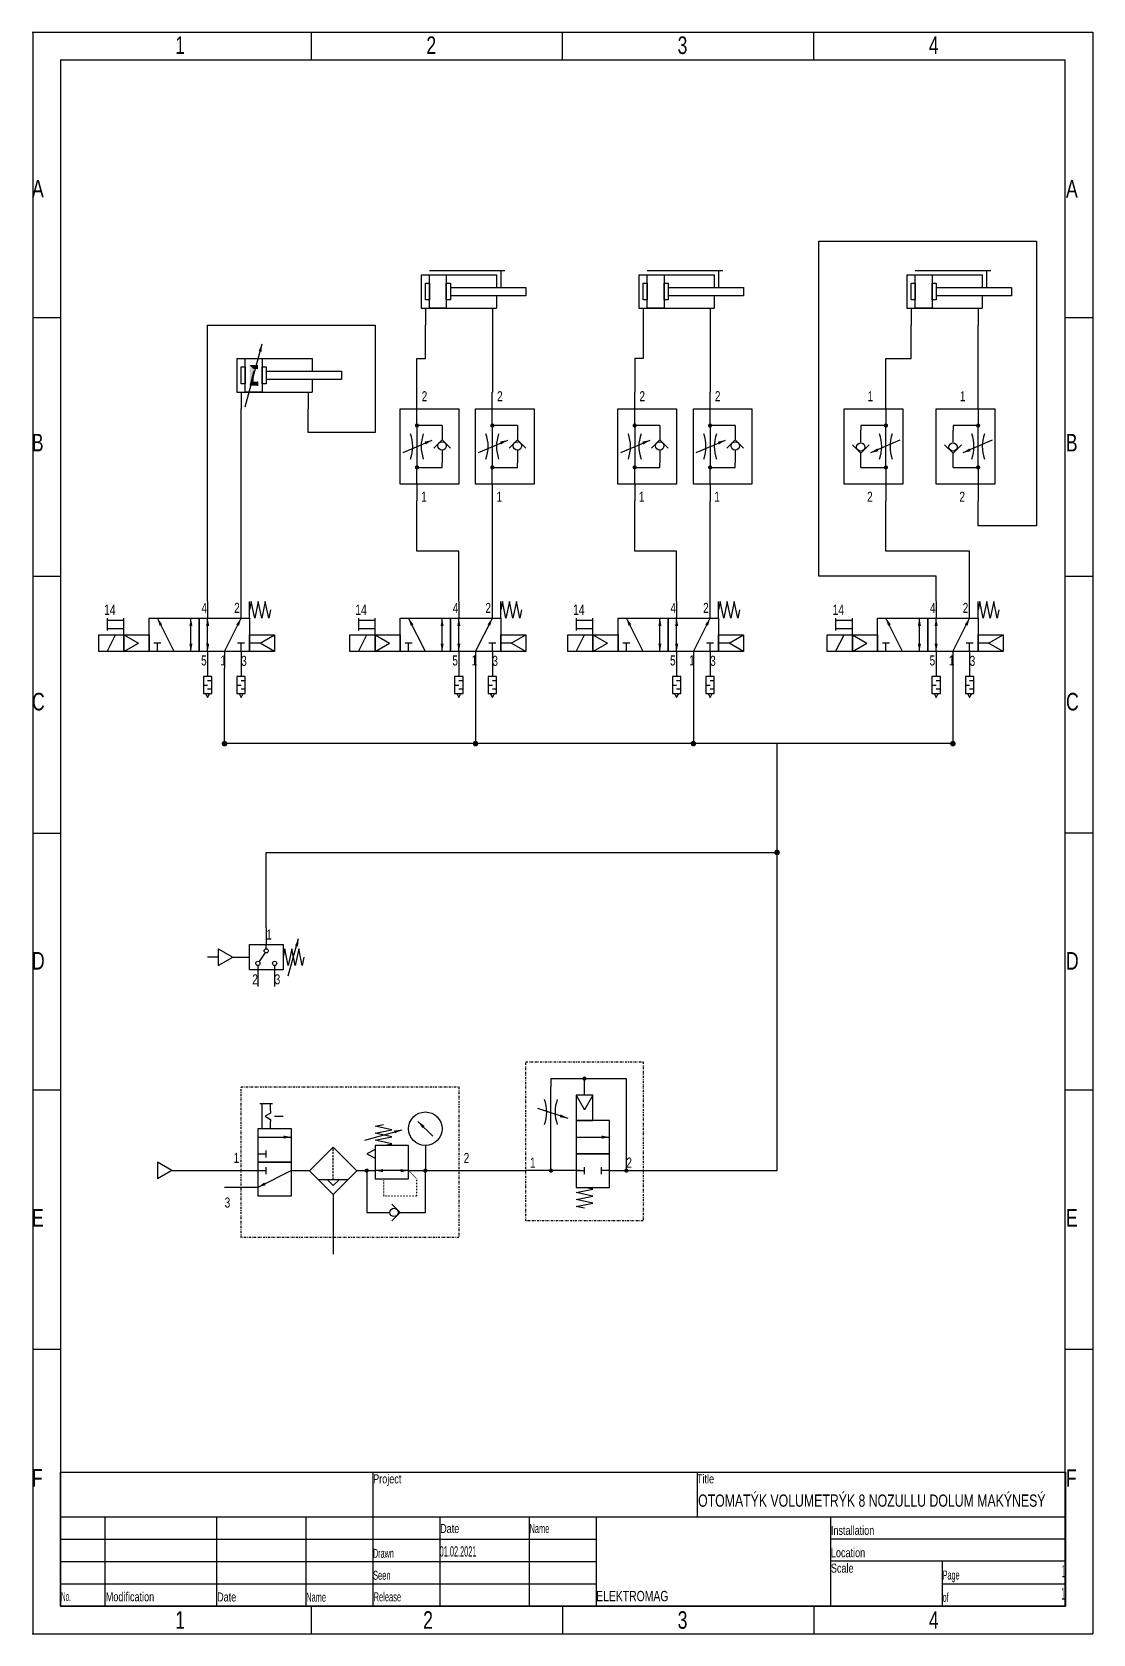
# Model space of a CAD drawing. Extents: x 0 to 247, y 2 to 375.
import ezdxf
from ezdxf.enums import TextEntityAlignment as Align

# ---------------------------------------------------------------- set-up
doc = ezdxf.new("R2010")
doc.units = 0
for name, pattern in [('DASHDOT', [1, 0.5, -0.25, 0, -0.25]), ('DASHED', [0.75, 0.5, -0.25]), ('DOT', [0.25, 0, -0.25])]:
    doc.linetypes.add(name, pattern=pattern)
doc.layers.add('1', color=7, linetype='CONTINUOUS')
doc.layers.add('_LabelDrawingFrame', color=7, linetype='CONTINUOUS')

# ---------------------------------------------------------------- blocks, each defined once
blk = doc.blocks.new('B704878_00991473')
at = {"layer": '1', "color": 7}
for p, q in [((0, 3.4125), (0, 1.4625)), ((0.975, 0.4875), (0, 0.4875)), ((-0.975, -0.4875), (0, -0.4875)), ((0.975, -1.4625), (0, -1.4625))]:
    blk.add_line(p, q, dxfattribs=at)
for points in [[(0.975, 1.4625), (-0.975, 1.4625), (-0.975, -2.4375), (0.975, -2.4375), (0.975, 1.4625)], [(-0.4875, -2.4375), (0, -3.4125), (0.4875, -2.4375)]]:
    blk.add_lwpolyline(points, dxfattribs=at)
blk = doc.blocks.new('B815789')
at = {"layer": '_LabelDrawingFrame', "color": 7, "width": 0.500605}
blk.add_text('Drawn', height=2.106, dxfattribs=at).set_placement((-7.78, 0), align=Align.MIDDLE_LEFT)
blk = doc.blocks.new('B815794')
at = {"layer": '_LabelDrawingFrame', "color": 7}
blk.add_line((-15.6, 0), (15.6, 0), dxfattribs=at)
blk = doc.blocks.new('LCA1')
at = {"layer": '1', "color": 7}
blk.add_solid([(0, 0), (-1.82, -0.3575), (-1.82, 0.3575)], dxfattribs=at)
blk = doc.blocks.new('LCA1R')
at = {"layer": '1', "color": 7}
blk.add_solid([(0, 0), (1.82, -0.3575), (1.82, 0.3575)], dxfattribs=at)
blk = doc.blocks.new('LCBP1')
at = {"layer": '1', "color": 7}
blk.add_line((0, -0.8125), (0, 0.8125), dxfattribs=at)
blk = doc.blocks.new('B450328_00992233')
at = {"layer": '1', "color": 7}
for p, q in [((8.29, 7.99), (8.29, 4.09)), ((16.09, 4.09), (16.09, 7.99)), ((18.04, 4.09), (18.04, 7.99)), ((-15.11, 4.09), (-15.11, 1.17)), ((-11.21, 0.19), (-11.21, 4.09)), ((0.49, -3.71), (-3.41, 4.09)), ((4.39, -3.71), (4.39, 4.09)), ((8.29, -3.71), (8.29, 4.09)), ((12.19, -3.71), (16.09, 4.09)), ((-15.11, 3.61), (-11.21, 3.61)), ((-15.11, 1.66), (-11.21, 1.66)), ((-15.11, -3.71), (-13.16, 0.19)), ((-11.21, 0.19), (-11.21, -3.71)), ((-11.21, 0.19), (-7.84, -1.75)), ((20.51, -1.75), (23.89, 0.19)), ((-11.21, -3.71), (-7.84, -1.75)), ((-3.41, -3.71), (-3.41, -1.75)), ((8.29, -3.71), (8.29, -7.61)), ((12.19, -3.71), (12.19, -7.61)), ((16.09, -3.71), (16.09, -1.75)), ((16.09, -3.71), (16.09, -7.61)), ((20.51, -1.75), (18.04, -1.75)), ((23.89, -3.71), (20.51, -1.75))]:
    blk.add_line(p, q, dxfattribs=at)
for points in [[(22.91, 6.04), (22.51, 4.09), (21.69, 7.99), (20.88, 4.09), (20.07, 7.99), (19.26, 4.09), (18.44, 7.99), (18.04, 6.04)], [(-5.36, 4.09), (6.34, 4.09), (6.34, -3.71), (-5.36, -3.71), (-5.36, 4.09)], [(6.34, 4.09), (18.04, 4.09), (18.04, -3.71), (6.34, -3.71), (6.34, 4.09)], [(-17.06, 0.19), (-11.21, 0.19), (-11.21, -3.71), (-17.06, -3.71), (-17.06, 0.19)], [(-11.21, 0.19), (-5.36, 0.19), (-5.36, -3.71), (-11.21, -3.71), (-11.21, 0.19)], [(18.04, 0.19), (23.89, 0.19), (23.89, -3.71), (18.04, -3.71), (18.04, 0.19)]]:
    blk.add_lwpolyline(points, dxfattribs=at)
at = {"layer": '1'}
for name, p, rotation in [('LCA1', (-3.41, 4.09), 116.565051177078), ('LCA1', (4.39, 4.09), 90), ('LCA1', (8.29, 4.09), 90), ('LCA1', (16.09, 4.09), 63.434948822922), ('LCBP1', (-3.41, -1.75), 90), ('LCA1R', (4.39, -3.71), 90), ('LCA1R', (8.29, -3.71), 90), ('LCBP1', (16.09, -1.75), 90)]:
    blk.add_blockref(name, p, dxfattribs=dict(at, rotation=rotation))
at = {"layer": '1', "color": 7, "width": 0.75}
blk.add_text('14', height=2.413, dxfattribs=at).set_placement((-15.83, 6.04), align=Align.MIDDLE_LEFT)
blk = doc.blocks.new('B450337')
at = {"layer": '1', "color": 7, "width": 0.75}
blk.add_text('4', height=2.34, dxfattribs=at).set_placement((1.64, -1.07), align=Align.RIGHT)
blk = doc.blocks.new('B815775')
at = {"layer": '_LabelDrawingFrame', "color": 7, "width": 0.75}
blk.add_text('Scale', height=2.106, dxfattribs=at).set_placement((-12.88, 1.49), align=Align.TOP_LEFT)
blk = doc.blocks.new('B815805')
at = {"layer": '_LabelDrawingFrame', "color": 7}
blk.add_line((-10.4, 0), (10.4, 0), dxfattribs=at)
blk = doc.blocks.new('B712791_00991473')
at = {"layer": '1', "color": 7}
for p, q in [((0, 3.4125), (0, 1.4625)), ((0.975, 0.4875), (0, 0.4875)), ((-0.975, -0.4875), (0, -0.4875)), ((0.975, -1.4625), (0, -1.4625))]:
    blk.add_line(p, q, dxfattribs=at)
for points in [[(0.975, 1.4625), (-0.975, 1.4625), (-0.975, -2.4375), (0.975, -2.4375), (0.975, 1.4625)], [(-0.4875, -2.4375), (0, -3.4125), (0.4875, -2.4375)]]:
    blk.add_lwpolyline(points, dxfattribs=at)
blk = doc.blocks.new('B45934')
at = {"layer": '1', "color": 7, "width": 0.75}
blk.add_text('2', height=2.34, dxfattribs=at).set_placement((-1.64, 0), align=Align.MIDDLE_LEFT)
blk = doc.blocks.new('B422912')
at = {"layer": '1', "color": 7, "width": 0.75}
blk.add_text('4', height=2.34, dxfattribs=at).set_placement((1.64, -1.07), align=Align.RIGHT)
blk = doc.blocks.new('B815818')
at = {"layer": '_LabelDrawingFrame', "color": 7, "width": 0.252942}
blk.add_text('1', height=2.85, dxfattribs=at).set_placement((6.32, 2.02), align=Align.TOP_RIGHT)
blk = doc.blocks.new('B815808')
at = {"layer": '_LabelDrawingFrame', "color": 7}
blk.add_line((-14.29, 0), (14.29, 0), dxfattribs=at)
blk = doc.blocks.new('B49449')
at = {"layer": '1', "color": 7, "width": 0.75}
blk.add_text('3', height=2.34, dxfattribs=at).set_placement((-1.64, 1.66), align=Align.TOP_LEFT)
blk = doc.blocks.new('B815766')
at = {"layer": '_LabelDrawingFrame', "color": 7, "width": 0.75}
blk.add_text('3', height=4.09, dxfattribs=at).set_placement((-2.86, 2.9), align=Align.TOP_LEFT)
blk = doc.blocks.new('B815783')
at = {"layer": '_LabelDrawingFrame', "color": 7, "width": 0.75}
blk.add_text('Date', height=2.106, dxfattribs=at).set_placement((-10.35, 0), align=Align.MIDDLE_LEFT)
blk = doc.blocks.new('B706975_00991473')
at = {"layer": '1', "color": 7}
for p, q in [((0, 3.4125), (0, 1.4625)), ((0.975, 0.4875), (0, 0.4875)), ((-0.975, -0.4875), (0, -0.4875)), ((0.975, -1.4625), (0, -1.4625))]:
    blk.add_line(p, q, dxfattribs=at)
for points in [[(0.975, 1.4625), (-0.975, 1.4625), (-0.975, -2.4375), (0.975, -2.4375), (0.975, 1.4625)], [(-0.4875, -2.4375), (0, -3.4125), (0.4875, -2.4375)]]:
    blk.add_lwpolyline(points, dxfattribs=at)
blk = doc.blocks.new('TRICON')
at = {"layer": '1', "color": 7, "const_width": 0.65}
blk.add_lwpolyline([(-0.325, 0, 1), (0.325, 0, 1)], format="xyb", close=True, dxfattribs=at)
blk = doc.blocks.new('B815784')
at = {"layer": '_LabelDrawingFrame', "color": 7, "width": 0.514159}
blk.add_text('Name', height=2.106, dxfattribs=at).set_placement((-7.73, 1.49), align=Align.TOP_LEFT)
blk = doc.blocks.new('B456580')
at = {"layer": '1', "color": 7, "width": 0.75}
blk.add_text('5', height=2.34, dxfattribs=at).set_placement((1.64, 1.66), align=Align.TOP_RIGHT)
blk = doc.blocks.new('B815801')
at = {"layer": '_LabelDrawingFrame', "color": 7}
blk.add_line((-10.4, 0), (10.4, 0), dxfattribs=at)
blk = doc.blocks.new('B815790')
at = {"layer": '_LabelDrawingFrame', "color": 7}
blk.add_line((-15.6, 0), (15.6, 0), dxfattribs=at)
blk = doc.blocks.new('B815748')
at = {"layer": '_LabelDrawingFrame', "color": 7}
blk.add_line((-186.55, 0), (186.55, 0), dxfattribs=at)
blk = doc.blocks.new('B815869')
at = {"layer": '_LabelDrawingFrame', "color": 7, "width": 0.423592}
blk.add_text('01.02.2021', height=2.413, dxfattribs=at).set_placement((-10.31, 0), align=Align.MIDDLE_LEFT)
blk = doc.blocks.new('B45928_00991756')
at = {"layer": '1', "color": 7}
for p, q in [((-21.26, 15.6), (-18.34, 15.6)), ((-20.78, 9.75), (-20.78, 15.6)), ((-18.83, 13.89), (-18.83, 15.6)), ((-18.83, 9.75), (-18.83, 11.46)), ((-17.85, 12.68), (-15.9, 12.68)), ((18.97, 8.03), (15.52, 11.47)), ((-21.75, 7.8), (-13.95, 7.8)), ((3.17, 7.09), (11.83, 9.49)), ((-21.75, 3.9), (-19.8, 3.9)), ((17.25, 5.85), (17.25, 0)), ((-29.55, 0), (-25.65, 0)), ((-25.65, 0), (-21.75, 0)), ((-21.75, 0), (-19.8, 0)), ((-13.95, 0), (-21.75, -3.9)), ((-13.95, 0), (-9.72, 0)), ((1.31, 0), (5.55, 0)), ((13.35, 0), (5.55, 0)), ((13.35, 0), (25.05, 0)), ((25.05, 0), (28.95, 0)), ((-0.79, -2.13), (-7.61, -2.13)), ((-5.55, -2.13), (-4.2, -3.47)), ((-4.2, -3.47), (-2.86, -2.13)), ((-25.65, -3.9), (-29.55, -3.9)), ((-21.75, -3.9), (-25.65, -3.9)), ((-4.2, -5.54), (-4.2, -15.6)), ((5.55, -9.75), (8.98, -9.75)), ((11.4, -9.75), (15.3, -9.75)), ((-4.2, -15.6), (-4.2, -19.5))]:
    blk.add_line(p, q, dxfattribs=at)
at = {"layer": '1', "color": 7, "linetype": 'DASHED'}
blk.add_line((-4.2, -2.13), (-4.2, 5.49), dxfattribs=at)
at = {"layer": '1', "color": 7, "linetype": 'DASHDOT'}
blk.add_lwpolyline([(-25.65, 19.5), (25.05, 19.5), (25.05, -15.6), (-25.65, -15.6), (-25.65, 19.5)], dxfattribs=at)
at = {"layer": '1', "color": 7}
for points in [[(-18.83, 13.89), (-18.83, 13.41), (-20.09, 12.68), (-18.83, 11.94), (-18.83, 11.46)], [(-13.95, 9.75), (-21.75, 9.75), (-21.75, 1.95), (-13.95, 1.95), (-13.95, 9.75)], [(7.5, 5.85), (9.45, 6.26), (5.55, 7.07), (9.45, 7.88), (5.55, 8.69), (9.45, 9.51), (5.55, 10.32), (7.5, 10.73)], [(-4.2, 5.49), (-9.72, -0.03), (-4.2, -5.54), (1.31, -0.03), (-4.2, 5.49)], [(5.55, 4.88), (3.6, 3.9), (5.55, 2.93)], [(5.55, -1.95), (13.35, -1.95), (13.35, 5.85), (5.55, 5.85), (5.55, -1.95)], [(-13.95, 1.95), (-21.75, 1.95), (-21.75, -5.85), (-13.95, -5.85), (-13.95, 1.95)], [(3.6, 0), (3.6, -9.75), (5.55, -9.75)], [(15.3, -9.75), (17.25, -9.75), (17.25, 0)], [(9.45, -11.7), (11.4, -9.75), (9.45, -7.8)]]:
    blk.add_lwpolyline(points, dxfattribs=at)
at = {"layer": '1', "color": 7, "const_width": 0.487}
for points in [[(3.35, 0, 1), (3.84, 0, 1)], [(17, 0, 1), (17.49, 0, 1)]]:
    blk.add_lwpolyline(points, format="xyb", close=True, dxfattribs=at)
at = {"layer": '1', "color": 7, "linetype": 'DOT'}
blk.add_lwpolyline([(7.5, -1.95), (7.5, -5.85), (15.3, -5.85), (15.3, -1.95), (13.35, 0)], dxfattribs=at)
at = {"layer": '1', "color": 7}
for centre, radius in [((17.25, 9.75), 3.9), ((9.94, -9.75), 0.975)]:
    blk.add_circle(centre, radius, dxfattribs=at)
at = {"layer": '1'}
for name, p, rotation in [('LCA1', (15.52, 11.47), 135), ('LCA1', (11.83, 9.49), 15.4711922908485), ('LCA1', (5.55, 0), -180), ('LCA1R', (13.35, 0), -180), ('LCA1', (-21.75, -3.9), -153.434948822922)]:
    blk.add_blockref(name, p, dxfattribs=dict(at, rotation=rotation))
for name, p in [('LCA1', (-13.95, 7.8)), ('LCBP1', (-19.8, 3.9)), ('LCBP1', (-19.8, 0))]:
    blk.add_blockref(name, p, dxfattribs=at)
blk = doc.blocks.new('B696250_00991473')
at = {"layer": '1', "color": 7}
for p, q in [((0, 3.4125), (0, 1.4625)), ((0.975, 0.4875), (0, 0.4875)), ((-0.975, -0.4875), (0, -0.4875)), ((0.975, -1.4625), (0, -1.4625))]:
    blk.add_line(p, q, dxfattribs=at)
for points in [[(0.975, 1.4625), (-0.975, 1.4625), (-0.975, -2.4375), (0.975, -2.4375), (0.975, 1.4625)], [(-0.4875, -2.4375), (0, -3.4125), (0.4875, -2.4375)]]:
    blk.add_lwpolyline(points, dxfattribs=at)
blk = doc.blocks.new('B49451')
at = {"layer": '1', "color": 7, "width": 0.75}
blk.add_text('1', height=2.34, dxfattribs=at).set_placement((-1.64, -1.07))
blk = doc.blocks.new('B51544')
at = {"layer": '1', "color": 7, "width": 0.75}
blk.add_text('2', height=2.34, dxfattribs=at).set_placement((-1.64, 0), align=Align.MIDDLE_LEFT)
blk = doc.blocks.new('B815729')
at = {"layer": '_LabelDrawingFrame', "color": 7, "width": 0.75}
blk.add_text('A', height=4.09, dxfattribs=at).set_placement((-3.22, 2.9), align=Align.TOP_LEFT)
blk = doc.blocks.new('B815796')
at = {"layer": '_LabelDrawingFrame', "color": 7}
blk.add_line((-5.2, 0), (5.2, 0), dxfattribs=at)
blk = doc.blocks.new('B815731')
at = {"layer": '_LabelDrawingFrame', "color": 7, "width": 0.75}
blk.add_text('C', height=4.09, dxfattribs=at).set_placement((-3.4, 2.9), align=Align.TOP_LEFT)
blk = doc.blocks.new('B815730')
at = {"layer": '_LabelDrawingFrame', "color": 7, "width": 0.75}
blk.add_text('B', height=4.09, dxfattribs=at).set_placement((-3.22, 2.9), align=Align.TOP_LEFT)
blk = doc.blocks.new('B815782')
at = {"layer": '_LabelDrawingFrame', "color": 7, "width": 0.75}
blk.add_text('Modification', height=2.106, dxfattribs=at).set_placement((-12.86, 0), align=Align.MIDDLE_LEFT)
blk = doc.blocks.new('B555191')
at = {"layer": '1', "color": 7, "width": 0.75}
blk.add_text('2', height=2.34, dxfattribs=at).set_placement((-1.64, 0), align=Align.MIDDLE_LEFT)
blk = doc.blocks.new('B459866')
at = {"layer": '1', "color": 7, "width": 0.75}
blk.add_text('4', height=2.34, dxfattribs=at).set_placement((1.64, -1.07), align=Align.RIGHT)
blk = doc.blocks.new('B103101_00991738')
at = {"layer": '1', "color": 7}
for p, q in [((-12.1875, 5.3625), (-12.1875, -2.4375)), ((-12.1875, 5.3625), (5.3625, 5.3625)), ((-10.2375, 6.3375), (7.3125, 6.3375)), ((5.3625, 5.3625), (5.3625, 2.4375)), ((6.3375, 6.3375), (6.3375, 2.4375)), ((5.3625, 0.4875), (5.3625, -2.4375)), ((-12.1875, -2.4375), (5.3625, -2.4375)), ((-11.2125, -2.4375), (-11.2125, -6.3375)), ((4.3875, -2.4375), (4.3875, -6.3375))]:
    blk.add_line(p, q, dxfattribs=at)
for points in [[(-10.2375, 5.3625), (-6.3375, 5.3625), (-6.3375, -2.4375), (-10.2375, -2.4375), (-10.2375, 5.3625)], [(-11.2125, 3.4125), (-10.2375, 3.4125), (-10.2375, -0.4875), (-11.2125, -0.4875), (-11.2125, 3.4125)], [(-6.3375, 3.4125), (-5.3625, 3.4125), (-5.3625, -0.4875), (-6.3375, -0.4875), (-6.3375, 3.4125)], [(-5.3625, 2.4375), (12.1875, 2.4375), (12.1875, 0.4875), (-5.3625, 0.4875)]]:
    blk.add_lwpolyline(points, dxfattribs=at)
blk = doc.blocks.new('B815833')
at = {"layer": '_LabelDrawingFrame', "color": 7, "width": 0.75}
blk.add_text('ELEKTROMAG', height=2.413, dxfattribs=at).set_placement((-27.07, 0), align=Align.MIDDLE_LEFT)
blk = doc.blocks.new('B702309_00991473')
at = {"layer": '1', "color": 7}
for p, q in [((0, 3.4125), (0, 1.4625)), ((0.975, 0.4875), (0, 0.4875)), ((-0.975, -0.4875), (0, -0.4875)), ((0.975, -1.4625), (0, -1.4625))]:
    blk.add_line(p, q, dxfattribs=at)
for points in [[(0.975, 1.4625), (-0.975, 1.4625), (-0.975, -2.4375), (0.975, -2.4375), (0.975, 1.4625)], [(-0.4875, -2.4375), (0, -3.4125), (0.4875, -2.4375)]]:
    blk.add_lwpolyline(points, dxfattribs=at)
blk = doc.blocks.new('B815757')
at = {"layer": '_LabelDrawingFrame', "color": 7}
blk.add_line((-3.25, 0), (3.25, 0), dxfattribs=at)
blk = doc.blocks.new('B815828')
at = {"layer": '_LabelDrawingFrame', "color": 7, "width": 0.262193}
blk.add_text('1', height=2.85, dxfattribs=at).set_placement((6.27, 2.02), align=Align.TOP_RIGHT)
blk = doc.blocks.new('B422903_00992233')
at = {"layer": '1', "color": 7}
for p, q in [((8.29, 7.99), (8.29, 4.09)), ((16.09, 4.09), (16.09, 7.99)), ((18.04, 4.09), (18.04, 7.99)), ((-15.11, 4.09), (-15.11, 1.17)), ((-11.21, 0.19), (-11.21, 4.09)), ((0.49, -3.71), (-3.41, 4.09)), ((4.39, -3.71), (4.39, 4.09)), ((8.29, -3.71), (8.29, 4.09)), ((12.19, -3.71), (16.09, 4.09)), ((-15.11, 3.61), (-11.21, 3.61)), ((-15.11, 1.66), (-11.21, 1.66)), ((-15.11, -3.71), (-13.16, 0.19)), ((-11.21, 0.19), (-11.21, -3.71)), ((-11.21, 0.19), (-7.84, -1.75)), ((20.51, -1.75), (23.89, 0.19)), ((-11.21, -3.71), (-7.84, -1.75)), ((-3.41, -3.71), (-3.41, -1.75)), ((8.29, -3.71), (8.29, -7.61)), ((12.19, -3.71), (12.19, -7.61)), ((16.09, -3.71), (16.09, -1.75)), ((16.09, -3.71), (16.09, -7.61)), ((20.51, -1.75), (18.04, -1.75)), ((23.89, -3.71), (20.51, -1.75))]:
    blk.add_line(p, q, dxfattribs=at)
for points in [[(22.91, 6.04), (22.51, 4.09), (21.69, 7.99), (20.88, 4.09), (20.07, 7.99), (19.26, 4.09), (18.44, 7.99), (18.04, 6.04)], [(-5.36, 4.09), (6.34, 4.09), (6.34, -3.71), (-5.36, -3.71), (-5.36, 4.09)], [(6.34, 4.09), (18.04, 4.09), (18.04, -3.71), (6.34, -3.71), (6.34, 4.09)], [(-17.06, 0.19), (-11.21, 0.19), (-11.21, -3.71), (-17.06, -3.71), (-17.06, 0.19)], [(-11.21, 0.19), (-5.36, 0.19), (-5.36, -3.71), (-11.21, -3.71), (-11.21, 0.19)], [(18.04, 0.19), (23.89, 0.19), (23.89, -3.71), (18.04, -3.71), (18.04, 0.19)]]:
    blk.add_lwpolyline(points, dxfattribs=at)
at = {"layer": '1'}
for name, p, rotation in [('LCA1', (-3.41, 4.09), 116.565051177078), ('LCA1', (4.39, 4.09), 90), ('LCA1', (8.29, 4.09), 90), ('LCA1', (16.09, 4.09), 63.434948822922), ('LCBP1', (-3.41, -1.75), 90), ('LCA1R', (4.39, -3.71), 90), ('LCA1R', (8.29, -3.71), 90), ('LCBP1', (16.09, -1.75), 90)]:
    blk.add_blockref(name, p, dxfattribs=dict(at, rotation=rotation))
at = {"layer": '1', "color": 7, "width": 0.75}
blk.add_text('14', height=2.413, dxfattribs=at).set_placement((-15.83, 6.04), align=Align.MIDDLE_LEFT)
blk = doc.blocks.new('B815754')
at = {"layer": '_LabelDrawingFrame', "color": 7, "width": 0.75}
blk.add_text('E', height=4.09, dxfattribs=at).set_placement((-3.22, 2.9), align=Align.TOP_LEFT)
blk = doc.blocks.new('B815756')
at = {"layer": '_LabelDrawingFrame', "color": 7}
blk.add_line((-3.25, 0), (3.25, 0), dxfattribs=at)
blk = doc.blocks.new('B815788')
at = {"layer": '_LabelDrawingFrame', "color": 7, "width": 0.510264}
blk.add_text('of', height=2.106, dxfattribs=at).set_placement((-7.87, 0), align=Align.MIDDLE_LEFT)
blk = doc.blocks.new('B528205_00991453')
at = {"layer": '1', "color": 7}
for p, q in [((-2.925, 8.775), (-2.925, 12.675)), ((-2.925, 4.875), (-2.925, 8.775)), ((2.925, 4.875), (-2.925, 4.875)), ((-2.925, 4.875), (-2.925, -4.875)), ((2.925, 4.875), (2.925, 3.9)), ((2.925, 3.9), (2.925, 1.56)), ((-6.175, -1.43), (0.65, 1.495)), ((2.925, -0.975), (2.925, -3.8025)), ((-2.925, -4.875), (2.925, -4.875)), ((-2.925, -8.775), (-2.925, -4.875)), ((2.925, -4.875), (2.925, -3.9)), ((-2.925, -8.775), (-2.925, -12.675))]:
    blk.add_line(p, q, dxfattribs=at)
for points in [[(-6.825, 8.775), (6.825, 8.775), (6.825, -8.775), (-6.825, -8.775), (-6.825, 8.775)], [(0.975, -0.39), (2.925, 1.56), (4.875, -0.39)]]:
    blk.add_lwpolyline(points, dxfattribs=at)
at = {"layer": '1', "color": 7, "const_width": 0.4875}
for points in [[(-3.16875, 4.875, 1), (-2.68125, 4.875, 1)], [(-3.16875, -4.875, 1), (-2.68125, -4.875, 1)]]:
    blk.add_lwpolyline(points, format="xyb", close=True, dxfattribs=at)
at = {"layer": '1', "color": 7}
blk.add_circle((2.925, 0.13), 0.975, dxfattribs=at)
for centre, start, end in [((-12.675, 0), 340.5285968, 19.4710506), ((6.825, 0), 160.5286587, 199.4713953)]:
    blk.add_arc(centre, 8.775, start, end, dxfattribs=at)
at = {"layer": '1', "rotation": 23.1985905136482}
blk.add_blockref('LCA1', (0.65, 1.495), dxfattribs=at)
blk = doc.blocks.new('B450335')
at = {"layer": '1', "color": 7, "width": 0.75}
blk.add_text('5', height=2.34, dxfattribs=at).set_placement((1.64, 1.66), align=Align.TOP_RIGHT)
blk = doc.blocks.new('B815799')
at = {"layer": '_LabelDrawingFrame', "color": 7}
blk.add_line((-117, 0), (117, 0), dxfattribs=at)
blk = doc.blocks.new('B815744')
at = {"layer": '_LabelDrawingFrame', "color": 7}
blk.add_line((-123.5, 0), (123.5, 0), dxfattribs=at)
blk = doc.blocks.new('B815774')
at = {"layer": '_LabelDrawingFrame', "color": 7, "width": 0.421867}
blk.add_text('No.', height=2.106, dxfattribs=at).set_placement((-5.14, 0), align=Align.MIDDLE_LEFT)
blk = doc.blocks.new('B628130')
at = {"layer": '1', "color": 7, "width": 0.75}
blk.add_text('2', height=2.34, dxfattribs=at).set_placement((-1.64, 0), align=Align.MIDDLE_LEFT)
blk = doc.blocks.new('B815809')
at = {"layer": '_LabelDrawingFrame', "color": 7}
blk.add_line((-27.25, 0), (27.25, 0), dxfattribs=at)
blk = doc.blocks.new('B815763')
at = {"layer": '_LabelDrawingFrame', "color": 7}
blk.add_line((-3.25, 0), (3.25, 0), dxfattribs=at)
blk = doc.blocks.new('B815798')
at = {"layer": '_LabelDrawingFrame', "color": 7}
blk.add_line((-27.28, 0), (27.28, 0), dxfattribs=at)
blk = doc.blocks.new('B77140_00991235')
at = {"layer": '1', "color": 7}
for p, q in [((-10.2375, -7.06875), (-6.3375, 7.55625)), ((-12.1875, 4.14375), (-12.1875, -3.65625)), ((-12.1875, 4.14375), (5.3625, 4.14375)), ((5.3625, 4.14375), (5.3625, 1.21875)), ((-12.1875, -3.65625), (5.3625, -3.65625)), ((-11.2125, -3.65625), (-11.2125, -7.55625)), ((-7.3125, -2.19375), (-7.3125, -1.21875)), ((4.3875, -3.65625), (4.3875, -7.55625)), ((5.3625, -0.73125), (5.3625, -3.65625))]:
    blk.add_line(p, q, dxfattribs=at)
for points in [[(-10.2375, 4.14375), (-6.3375, 4.14375), (-6.3375, -3.65625), (-10.2375, -3.65625), (-10.2375, 4.14375)], [(-11.2125, 2.19375), (-10.2375, 2.19375), (-10.2375, -1.70625), (-11.2125, -1.70625), (-11.2125, 2.19375)], [(-6.3375, 2.19375), (-5.3625, 2.19375), (-5.3625, -1.70625), (-6.3375, -1.70625), (-6.3375, 2.19375)], [(-5.3625, 1.21875), (12.1875, 1.21875), (12.1875, -0.73125), (-5.3625, -0.73125)]]:
    blk.add_lwpolyline(points, dxfattribs=at)
for points in [[(-9.2625, 2.68125), (-7.3125, 2.68125), (-7.3125, 1.70625)], [(-9.2625, 2.68125), (-7.3125, 1.70625), (-8.2875, 1.70625)], [(-9.2625, -2.19375), (-9.2625, 2.68125), (-8.2875, 1.70625)], [(-8.2875, 1.70625), (-8.2875, -1.21875), (-9.2625, -2.19375)], [(-7.3125, -1.21875), (-7.3125, -2.19375), (-9.2625, -2.19375)], [(-8.2875, -1.21875), (-7.3125, -1.21875), (-9.2625, -2.19375)]]:
    blk.add_solid(points, dxfattribs=at)
at = {"layer": '1', "rotation": 75.0685828218624}
blk.add_blockref('LCA1', (-6.3375, 7.55625), dxfattribs=at)
blk = doc.blocks.new('B459865')
at = {"layer": '1', "color": 7, "width": 0.75}
blk.add_text('3', height=2.34, dxfattribs=at).set_placement((-1.64, 1.66), align=Align.TOP_LEFT)
blk = doc.blocks.new('B815769')
at = {"layer": '_LabelDrawingFrame', "color": 7}
blk.add_line((-3.22, 0), (3.22, 0), dxfattribs=at)
blk = doc.blocks.new('B815738')
at = {"layer": '_LabelDrawingFrame', "color": 7, "width": 0.75}
blk.add_text('4', height=4.09, dxfattribs=at).set_placement((-2.86, 2.9), align=Align.TOP_LEFT)
blk = doc.blocks.new('B456581')
at = {"layer": '1', "color": 7, "width": 0.75}
blk.add_text('3', height=2.34, dxfattribs=at).set_placement((-1.64, 1.66), align=Align.TOP_LEFT)
blk = doc.blocks.new('B815736')
at = {"layer": '_LabelDrawingFrame', "color": 7, "width": 0.75}
blk.add_text('2', height=4.09, dxfattribs=at).set_placement((-2.86, 2.9), align=Align.TOP_LEFT)
blk = doc.blocks.new('B815753')
at = {"layer": '_LabelDrawingFrame', "color": 7, "width": 0.75}
blk.add_text('D', height=4.09, dxfattribs=at).set_placement((-3.4, 2.9), align=Align.TOP_LEFT)
blk = doc.blocks.new('B815835')
at = {"layer": '_LabelDrawingFrame', "color": 7, "width": 0.75}
blk.add_text('OTOMATÝK VOLUMETRÝK 8 NOZULLU DOLUM MAKÝNESÝ ', height=2.8519, dxfattribs=at).set_placement((-42.65, 2.02), align=Align.TOP_LEFT)
blk = doc.blocks.new('B815797')
at = {"layer": '_LabelDrawingFrame', "color": 7}
blk.add_line((-10.33, 0), (10.33, 0), dxfattribs=at)
blk = doc.blocks.new('B422913')
at = {"layer": '1', "color": 7, "width": 0.75}
blk.add_text('2', height=2.34, dxfattribs=at).set_placement((1.64, -1.07), align=Align.RIGHT)
blk = doc.blocks.new('B700252_00991473')
at = {"layer": '1', "color": 7}
for p, q in [((0, 3.4125), (0, 1.4625)), ((0.975, 0.4875), (0, 0.4875)), ((-0.975, -0.4875), (0, -0.4875)), ((0.975, -1.4625), (0, -1.4625))]:
    blk.add_line(p, q, dxfattribs=at)
for points in [[(0.975, 1.4625), (-0.975, 1.4625), (-0.975, -2.4375), (0.975, -2.4375), (0.975, 1.4625)], [(-0.4875, -2.4375), (0, -3.4125), (0.4875, -2.4375)]]:
    blk.add_lwpolyline(points, dxfattribs=at)
blk = doc.blocks.new('B815739')
at = {"layer": '_LabelDrawingFrame', "color": 7}
blk.add_line((-3.25, 0), (3.25, 0), dxfattribs=at)
blk = doc.blocks.new('B815786')
at = {"layer": '_LabelDrawingFrame', "color": 7, "width": 0.75}
blk.add_text('Location', height=2.106, dxfattribs=at).set_placement((-10.9, 0), align=Align.MIDDLE_LEFT)
blk = doc.blocks.new('B459864')
at = {"layer": '1', "color": 7, "width": 0.75}
blk.add_text('5', height=2.34, dxfattribs=at).set_placement((1.64, 1.66), align=Align.TOP_RIGHT)
blk = doc.blocks.new('B815749')
at = {"layer": '_LabelDrawingFrame', "color": 7}
blk.add_line((-117, 0), (117, 0), dxfattribs=at)
blk = doc.blocks.new('B51541_00991513')
at = {"layer": '1', "color": 7}
for p, q in [((-7.8, 14.62), (0, 14.62)), ((-7.8, 14.62), (-7.8, 12.68)), ((-7.8, 0.97), (-7.8, 12.68)), ((-10.94, 7.73), (-3.9, 5.36)), ((-1.95, 10.72), (0, 7.35)), ((1.95, 10.72), (0, 7.35)), ((-7.8, -6.83), (-7.8, 0.97)), ((-1.95, 0.97), (5.85, 0.97)), ((-0.97, -6.83), (-13.65, -6.83)), ((-1.95, -6.83), (0, -6.83)), ((5.85, -6.83), (3.9, -6.83)), ((5.85, -6.83), (13.65, -6.83))]:
    blk.add_line(p, q, dxfattribs=at)
at = {"layer": '1', "color": 7, "linetype": 'DASHDOT'}
blk.add_lwpolyline([(-13.65, 18.52), (13.65, 18.52), (13.65, -18.52), (-13.65, -18.52), (-13.65, 18.52)], dxfattribs=at)
at = {"layer": '1', "color": 7, "const_width": 0.487}
for points in [[(-0.24, 14.62, 1), (0.24, 14.62, 1)], [(-8.04, -6.83, 1), (-7.56, -6.83, 1)], [(9.51, -6.83, 1), (9.99, -6.83, 1)]]:
    blk.add_lwpolyline(points, format="xyb", close=True, dxfattribs=at)
at = {"layer": '1', "color": 7}
for points in [[(0, 10.72), (0, 14.62), (9.75, 14.62), (9.75, -6.83)], [(1.95, 10.72), (-1.95, 10.72), (-1.95, 4.88), (1.95, 4.88), (1.95, 10.72)], [(5.85, 4.88), (-1.95, 4.88), (-1.95, -2.93), (5.85, -2.93), (5.85, 4.88)], [(5.85, -2.93), (-1.95, -2.93), (-1.95, -10.72), (5.85, -10.72), (5.85, -2.93)], [(5.85, -2.93), (-1.95, -2.93), (-1.95, -10.72), (5.85, -10.72), (5.85, -2.93)], [(0, -15.6), (-1.95, -15.19), (1.95, -14.38), (-1.95, -13.57), (1.95, -12.76), (-1.95, -11.94), (1.95, -11.13), (0, -10.72)]]:
    blk.add_lwpolyline(points, dxfattribs=at)
for centre, start, end in [((-17.55, 6.83), 340.5286, 19.4711), ((1.95, 6.83), 160.5287, 199.4714)]:
    blk.add_arc(centre, 8.78, start, end, dxfattribs=at)
at = {"layer": '1'}
for name, p, rotation in [('LCA1', (-3.9, 5.36), -18.6332168002092), ('LCBP1', (3.9, -6.83), -180)]:
    blk.add_blockref(name, p, dxfattribs=dict(at, rotation=rotation))
for name, p in [('LCA1', (5.85, 0.97)), ('LCBP1', (0, -6.83))]:
    blk.add_blockref(name, p, dxfattribs=at)
blk = doc.blocks.new('B49450')
at = {"layer": '1', "color": 7, "width": 0.75}
blk.add_text('2', height=2.34, dxfattribs=at).set_placement((1.64, 1.66), align=Align.TOP_RIGHT)
blk = doc.blocks.new('B815791')
at = {"layer": '_LabelDrawingFrame', "color": 7}
blk.add_line((-10.4, 0), (10.4, 0), dxfattribs=at)
blk = doc.blocks.new('B815776')
at = {"layer": '_LabelDrawingFrame', "color": 7, "width": 0.538984}
blk.add_text('Seen', height=2.106, dxfattribs=at).set_placement((-7.71, 0), align=Align.MIDDLE_LEFT)
blk = doc.blocks.new('B815768')
at = {"layer": '_LabelDrawingFrame', "color": 7}
blk.add_line((-123.5, 0), (123.5, 0), dxfattribs=at)
blk = doc.blocks.new('B694718_00991473')
at = {"layer": '1', "color": 7}
for p, q in [((0, 3.4125), (0, 1.4625)), ((0.975, 0.4875), (0, 0.4875)), ((-0.975, -0.4875), (0, -0.4875)), ((0.975, -1.4625), (0, -1.4625))]:
    blk.add_line(p, q, dxfattribs=at)
for points in [[(0.975, 1.4625), (-0.975, 1.4625), (-0.975, -2.4375), (0.975, -2.4375), (0.975, 1.4625)], [(-0.4875, -2.4375), (0, -3.4125), (0.4875, -2.4375)]]:
    blk.add_lwpolyline(points, dxfattribs=at)
blk = doc.blocks.new('B815747')
at = {"layer": '_LabelDrawingFrame', "color": 7}
blk.add_line((-180.05, 0), (180.05, 0), dxfattribs=at)
blk = doc.blocks.new('B815787')
at = {"layer": '_LabelDrawingFrame', "color": 7, "width": 0.75}
blk.add_text('Title', height=2.106, dxfattribs=at).set_placement((-42.74, 1.49), align=Align.TOP_LEFT)
blk = doc.blocks.new('B815778')
at = {"layer": '_LabelDrawingFrame', "color": 7, "width": 0.75}
blk.add_text('Installation', height=2.106, dxfattribs=at).set_placement((-10.93, 0), align=Align.MIDDLE_LEFT)
blk = doc.blocks.new('B456573_00992233')
at = {"layer": '1', "color": 7}
for p, q in [((8.29, 7.99), (8.29, 4.09)), ((16.09, 4.09), (16.09, 7.99)), ((18.04, 4.09), (18.04, 7.99)), ((-15.11, 4.09), (-15.11, 1.17)), ((-11.21, 0.19), (-11.21, 4.09)), ((0.49, -3.71), (-3.41, 4.09)), ((4.39, -3.71), (4.39, 4.09)), ((8.29, -3.71), (8.29, 4.09)), ((12.19, -3.71), (16.09, 4.09)), ((-15.11, 3.61), (-11.21, 3.61)), ((-15.11, 1.66), (-11.21, 1.66)), ((-15.11, -3.71), (-13.16, 0.19)), ((-11.21, 0.19), (-11.21, -3.71)), ((-11.21, 0.19), (-7.84, -1.75)), ((20.51, -1.75), (23.89, 0.19)), ((-11.21, -3.71), (-7.84, -1.75)), ((-3.41, -3.71), (-3.41, -1.75)), ((8.29, -3.71), (8.29, -7.61)), ((12.19, -3.71), (12.19, -7.61)), ((16.09, -3.71), (16.09, -1.75)), ((16.09, -3.71), (16.09, -7.61)), ((20.51, -1.75), (18.04, -1.75)), ((23.89, -3.71), (20.51, -1.75))]:
    blk.add_line(p, q, dxfattribs=at)
for points in [[(22.91, 6.04), (22.51, 4.09), (21.69, 7.99), (20.88, 4.09), (20.07, 7.99), (19.26, 4.09), (18.44, 7.99), (18.04, 6.04)], [(-5.36, 4.09), (6.34, 4.09), (6.34, -3.71), (-5.36, -3.71), (-5.36, 4.09)], [(6.34, 4.09), (18.04, 4.09), (18.04, -3.71), (6.34, -3.71), (6.34, 4.09)], [(-17.06, 0.19), (-11.21, 0.19), (-11.21, -3.71), (-17.06, -3.71), (-17.06, 0.19)], [(-11.21, 0.19), (-5.36, 0.19), (-5.36, -3.71), (-11.21, -3.71), (-11.21, 0.19)], [(18.04, 0.19), (23.89, 0.19), (23.89, -3.71), (18.04, -3.71), (18.04, 0.19)]]:
    blk.add_lwpolyline(points, dxfattribs=at)
at = {"layer": '1'}
for name, p, rotation in [('LCA1', (-3.41, 4.09), 116.565051177078), ('LCA1', (4.39, 4.09), 90), ('LCA1', (8.29, 4.09), 90), ('LCA1', (16.09, 4.09), 63.434948822922), ('LCBP1', (-3.41, -1.75), 90), ('LCA1R', (4.39, -3.71), 90), ('LCA1R', (8.29, -3.71), 90), ('LCBP1', (16.09, -1.75), 90)]:
    blk.add_blockref(name, p, dxfattribs=dict(at, rotation=rotation))
at = {"layer": '1', "color": 7, "width": 0.75}
blk.add_text('14', height=2.413, dxfattribs=at).set_placement((-15.83, 6.04), align=Align.MIDDLE_LEFT)
blk = doc.blocks.new('B815740')
at = {"layer": '_LabelDrawingFrame', "color": 7}
blk.add_line((-3.25, 0), (3.25, 0), dxfattribs=at)
blk = doc.blocks.new('B422911')
at = {"layer": '1', "color": 7, "width": 0.75}
blk.add_text('3', height=2.34, dxfattribs=at).set_placement((-1.64, 1.66), align=Align.TOP_LEFT)
blk = doc.blocks.new('B422910')
at = {"layer": '1', "color": 7, "width": 0.75}
blk.add_text('5', height=2.34, dxfattribs=at).set_placement((1.64, 1.66), align=Align.TOP_RIGHT)
blk = doc.blocks.new('B815745')
at = {"layer": '_LabelDrawingFrame', "color": 7}
blk.add_line((-186.55, 0), (186.55, 0), dxfattribs=at)
blk = doc.blocks.new('B815765')
at = {"layer": '_LabelDrawingFrame', "color": 7, "width": 0.75}
blk.add_text('2', height=4.09, dxfattribs=at).set_placement((-2.86, 2.9), align=Align.TOP_LEFT)
blk = doc.blocks.new('B710658_00991473')
at = {"layer": '1', "color": 7}
for p, q in [((0, 3.4125), (0, 1.4625)), ((0.975, 0.4875), (0, 0.4875)), ((-0.975, -0.4875), (0, -0.4875)), ((0.975, -1.4625), (0, -1.4625))]:
    blk.add_line(p, q, dxfattribs=at)
for points in [[(0.975, 1.4625), (-0.975, 1.4625), (-0.975, -2.4375), (0.975, -2.4375), (0.975, 1.4625)], [(-0.4875, -2.4375), (0, -3.4125), (0.4875, -2.4375)]]:
    blk.add_lwpolyline(points, dxfattribs=at)
blk = doc.blocks.new('B555171_00991453')
at = {"layer": '1', "color": 7}
for p, q in [((-2.925, 8.775), (-2.925, 12.675)), ((-2.925, 4.875), (-2.925, 8.775)), ((2.925, 4.875), (-2.925, 4.875)), ((-2.925, 4.875), (-2.925, -4.875)), ((2.925, 4.875), (2.925, 3.9)), ((2.925, 3.9), (2.925, 1.56)), ((-6.175, -1.43), (0.65, 1.495)), ((2.925, -0.975), (2.925, -3.8025)), ((-2.925, -4.875), (2.925, -4.875)), ((-2.925, -8.775), (-2.925, -4.875)), ((2.925, -4.875), (2.925, -3.9)), ((-2.925, -8.775), (-2.925, -12.675))]:
    blk.add_line(p, q, dxfattribs=at)
for points in [[(-6.825, 8.775), (6.825, 8.775), (6.825, -8.775), (-6.825, -8.775), (-6.825, 8.775)], [(0.975, -0.39), (2.925, 1.56), (4.875, -0.39)]]:
    blk.add_lwpolyline(points, dxfattribs=at)
at = {"layer": '1', "color": 7, "const_width": 0.4875}
for points in [[(-3.16875, 4.875, 1), (-2.68125, 4.875, 1)], [(-3.16875, -4.875, 1), (-2.68125, -4.875, 1)]]:
    blk.add_lwpolyline(points, format="xyb", close=True, dxfattribs=at)
at = {"layer": '1', "color": 7}
blk.add_circle((2.925, 0.13), 0.975, dxfattribs=at)
for centre, start, end in [((-12.675, 0), 340.5285968, 19.4710506), ((6.825, 0), 160.5286587, 199.4713953)]:
    blk.add_arc(centre, 8.775, start, end, dxfattribs=at)
at = {"layer": '1', "rotation": 23.1985905136482}
blk.add_blockref('LCA1', (0.65, 1.495), dxfattribs=at)
blk = doc.blocks.new('B815810')
at = {"layer": '_LabelDrawingFrame', "color": 7}
blk.add_line((-10.4, 0), (10.4, 0), dxfattribs=at)
blk = doc.blocks.new('B549018_00991453')
at = {"layer": '1', "color": 7}
for p, q in [((-2.925, 8.775), (-2.925, 12.675)), ((-2.925, 4.875), (-2.925, 8.775)), ((2.925, 4.875), (-2.925, 4.875)), ((-2.925, 4.875), (-2.925, -4.875)), ((2.925, 4.875), (2.925, 3.9)), ((2.925, 3.9), (2.925, 1.56)), ((-6.175, -1.43), (0.65, 1.495)), ((2.925, -0.975), (2.925, -3.8025)), ((-2.925, -4.875), (2.925, -4.875)), ((-2.925, -8.775), (-2.925, -4.875)), ((2.925, -4.875), (2.925, -3.9)), ((-2.925, -8.775), (-2.925, -12.675))]:
    blk.add_line(p, q, dxfattribs=at)
for points in [[(-6.825, 8.775), (6.825, 8.775), (6.825, -8.775), (-6.825, -8.775), (-6.825, 8.775)], [(0.975, -0.39), (2.925, 1.56), (4.875, -0.39)]]:
    blk.add_lwpolyline(points, dxfattribs=at)
at = {"layer": '1', "color": 7, "const_width": 0.4875}
for points in [[(-3.16875, 4.875, 1), (-2.68125, 4.875, 1)], [(-3.16875, -4.875, 1), (-2.68125, -4.875, 1)]]:
    blk.add_lwpolyline(points, format="xyb", close=True, dxfattribs=at)
at = {"layer": '1', "color": 7}
blk.add_circle((2.925, 0.13), 0.975, dxfattribs=at)
for centre, start, end in [((-12.675, 0), 340.5285968, 19.4710506), ((6.825, 0), 160.5286587, 199.4713953)]:
    blk.add_arc(centre, 8.775, start, end, dxfattribs=at)
at = {"layer": '1', "rotation": 23.1985905136482}
blk.add_blockref('LCA1', (0.65, 1.495), dxfattribs=at)
blk = doc.blocks.new('B555180')
at = {"layer": '1', "color": 7, "width": 0.75}
blk.add_text('2', height=2.34, dxfattribs=at).set_placement((-1.64, 0), align=Align.MIDDLE_LEFT)
blk = doc.blocks.new('B628141')
at = {"layer": '1', "color": 7, "width": 0.75}
blk.add_text('2', height=2.34, dxfattribs=at).set_placement((-1.64, 0), align=Align.MIDDLE_LEFT)
blk = doc.blocks.new('B815760')
at = {"layer": '_LabelDrawingFrame', "color": 7}
blk.add_line((-3.25, 0), (3.25, 0), dxfattribs=at)
blk = doc.blocks.new('B815779')
at = {"layer": '_LabelDrawingFrame', "color": 7, "width": 0.510414}
blk.add_text('Name', height=2.106, dxfattribs=at).set_placement((-7.68, 0), align=Align.MIDDLE_LEFT)
blk = doc.blocks.new('B80364_00991738')
at = {"layer": '1', "color": 7}
for p, q in [((-12.1875, 5.3625), (-12.1875, -2.4375)), ((-12.1875, 5.3625), (5.3625, 5.3625)), ((-10.2375, 6.3375), (7.3125, 6.3375)), ((5.3625, 5.3625), (5.3625, 2.4375)), ((6.3375, 6.3375), (6.3375, 2.4375)), ((5.3625, 0.4875), (5.3625, -2.4375)), ((-12.1875, -2.4375), (5.3625, -2.4375)), ((-11.2125, -2.4375), (-11.2125, -6.3375)), ((4.3875, -2.4375), (4.3875, -6.3375))]:
    blk.add_line(p, q, dxfattribs=at)
for points in [[(-10.2375, 5.3625), (-6.3375, 5.3625), (-6.3375, -2.4375), (-10.2375, -2.4375), (-10.2375, 5.3625)], [(-11.2125, 3.4125), (-10.2375, 3.4125), (-10.2375, -0.4875), (-11.2125, -0.4875), (-11.2125, 3.4125)], [(-6.3375, 3.4125), (-5.3625, 3.4125), (-5.3625, -0.4875), (-6.3375, -0.4875), (-6.3375, 3.4125)], [(-5.3625, 2.4375), (12.1875, 2.4375), (12.1875, 0.4875), (-5.3625, 0.4875)]]:
    blk.add_lwpolyline(points, dxfattribs=at)
blk = doc.blocks.new('B815793')
at = {"layer": '_LabelDrawingFrame', "color": 7}
blk.add_line((-117, 0), (117, 0), dxfattribs=at)
blk = doc.blocks.new('B450336')
at = {"layer": '1', "color": 7, "width": 0.75}
blk.add_text('3', height=2.34, dxfattribs=at).set_placement((-1.64, 1.66), align=Align.TOP_LEFT)
blk = doc.blocks.new('B459857_00992233')
at = {"layer": '1', "color": 7}
for p, q in [((8.29, 7.99), (8.29, 4.09)), ((16.09, 4.09), (16.09, 7.99)), ((18.04, 4.09), (18.04, 7.99)), ((-15.11, 4.09), (-15.11, 1.17)), ((-11.21, 0.19), (-11.21, 4.09)), ((0.49, -3.71), (-3.41, 4.09)), ((4.39, -3.71), (4.39, 4.09)), ((8.29, -3.71), (8.29, 4.09)), ((12.19, -3.71), (16.09, 4.09)), ((-15.11, 3.61), (-11.21, 3.61)), ((-15.11, 1.66), (-11.21, 1.66)), ((-15.11, -3.71), (-13.16, 0.19)), ((-11.21, 0.19), (-11.21, -3.71)), ((-11.21, 0.19), (-7.84, -1.75)), ((20.51, -1.75), (23.89, 0.19)), ((-11.21, -3.71), (-7.84, -1.75)), ((-3.41, -3.71), (-3.41, -1.75)), ((8.29, -3.71), (8.29, -7.61)), ((12.19, -3.71), (12.19, -7.61)), ((16.09, -3.71), (16.09, -1.75)), ((16.09, -3.71), (16.09, -7.61)), ((20.51, -1.75), (18.04, -1.75)), ((23.89, -3.71), (20.51, -1.75))]:
    blk.add_line(p, q, dxfattribs=at)
for points in [[(22.91, 6.04), (22.51, 4.09), (21.69, 7.99), (20.88, 4.09), (20.07, 7.99), (19.26, 4.09), (18.44, 7.99), (18.04, 6.04)], [(-5.36, 4.09), (6.34, 4.09), (6.34, -3.71), (-5.36, -3.71), (-5.36, 4.09)], [(6.34, 4.09), (18.04, 4.09), (18.04, -3.71), (6.34, -3.71), (6.34, 4.09)], [(-17.06, 0.19), (-11.21, 0.19), (-11.21, -3.71), (-17.06, -3.71), (-17.06, 0.19)], [(-11.21, 0.19), (-5.36, 0.19), (-5.36, -3.71), (-11.21, -3.71), (-11.21, 0.19)], [(18.04, 0.19), (23.89, 0.19), (23.89, -3.71), (18.04, -3.71), (18.04, 0.19)]]:
    blk.add_lwpolyline(points, dxfattribs=at)
at = {"layer": '1'}
for name, p, rotation in [('LCA1', (-3.41, 4.09), 116.565051177078), ('LCA1', (4.39, 4.09), 90), ('LCA1', (8.29, 4.09), 90), ('LCA1', (16.09, 4.09), 63.434948822922), ('LCBP1', (-3.41, -1.75), 90), ('LCA1R', (4.39, -3.71), 90), ('LCA1R', (8.29, -3.71), 90), ('LCBP1', (16.09, -1.75), 90)]:
    blk.add_blockref(name, p, dxfattribs=dict(at, rotation=rotation))
at = {"layer": '1', "color": 7, "width": 0.75}
blk.add_text('14', height=2.413, dxfattribs=at).set_placement((-15.83, 6.04), align=Align.MIDDLE_LEFT)
blk = doc.blocks.new('B815806')
at = {"layer": '_LabelDrawingFrame', "color": 7}
blk.add_line((-10.4, 0), (10.4, 0), dxfattribs=at)
blk = doc.blocks.new('B815802')
at = {"layer": '_LabelDrawingFrame', "color": 7}
blk.add_line((-62.4, 0), (62.4, 0), dxfattribs=at)
blk = doc.blocks.new('B628132_00991453')
at = {"layer": '1', "color": 7}
for p, q in [((-2.925, 8.775), (-2.925, 12.675)), ((-2.925, 4.875), (-2.925, 8.775)), ((2.925, 4.875), (-2.925, 4.875)), ((-2.925, 4.875), (-2.925, -4.875)), ((2.925, 4.875), (2.925, 3.9)), ((2.925, 3.9), (2.925, 1.56)), ((-6.175, -1.43), (0.65, 1.495)), ((2.925, -0.975), (2.925, -3.8025)), ((-2.925, -4.875), (2.925, -4.875)), ((-2.925, -8.775), (-2.925, -4.875)), ((2.925, -4.875), (2.925, -3.9)), ((-2.925, -8.775), (-2.925, -12.675))]:
    blk.add_line(p, q, dxfattribs=at)
for points in [[(-6.825, 8.775), (6.825, 8.775), (6.825, -8.775), (-6.825, -8.775), (-6.825, 8.775)], [(0.975, -0.39), (2.925, 1.56), (4.875, -0.39)]]:
    blk.add_lwpolyline(points, dxfattribs=at)
at = {"layer": '1', "color": 7, "const_width": 0.4875}
for points in [[(-3.16875, 4.875, 1), (-2.68125, 4.875, 1)], [(-3.16875, -4.875, 1), (-2.68125, -4.875, 1)]]:
    blk.add_lwpolyline(points, format="xyb", close=True, dxfattribs=at)
at = {"layer": '1', "color": 7}
blk.add_circle((2.925, 0.13), 0.975, dxfattribs=at)
for centre, start, end in [((-12.675, 0), 340.5285968, 19.4710506), ((6.825, 0), 160.5286587, 199.4713953)]:
    blk.add_arc(centre, 8.775, start, end, dxfattribs=at)
at = {"layer": '1', "rotation": 23.1985905136482}
blk.add_blockref('LCA1', (0.65, 1.495), dxfattribs=at)
blk = doc.blocks.new('B815758')
at = {"layer": '_LabelDrawingFrame', "color": 7}
blk.add_line((-3.25, 0), (3.25, 0), dxfattribs=at)
blk = doc.blocks.new('B815795')
at = {"layer": '_LabelDrawingFrame', "color": 7}
blk.add_line((-117, 0), (117, 0), dxfattribs=at)
blk = doc.blocks.new('B815764')
at = {"layer": '_LabelDrawingFrame', "color": 7, "width": 0.75}
blk.add_text('1', height=4.09, dxfattribs=at).set_placement((-2.86, 2.9), align=Align.TOP_LEFT)
blk = doc.blocks.new('B422909')
at = {"layer": '1', "color": 7, "width": 0.75}
blk.add_text('1', height=2.34, dxfattribs=at).set_placement((1.64, 1.66), align=Align.TOP_RIGHT)
blk = doc.blocks.new('B815761')
at = {"layer": '_LabelDrawingFrame', "color": 7}
blk.add_line((-180.13, 0), (180.13, 0), dxfattribs=at)
blk = doc.blocks.new('B628121_00991453')
at = {"layer": '1', "color": 7}
for p, q in [((-2.925, 8.775), (-2.925, 12.675)), ((-2.925, 4.875), (-2.925, 8.775)), ((2.925, 4.875), (-2.925, 4.875)), ((-2.925, 4.875), (-2.925, -4.875)), ((2.925, 4.875), (2.925, 3.9)), ((2.925, 3.9), (2.925, 1.56)), ((-6.175, -1.43), (0.65, 1.495)), ((2.925, -0.975), (2.925, -3.8025)), ((-2.925, -4.875), (2.925, -4.875)), ((-2.925, -8.775), (-2.925, -4.875)), ((2.925, -4.875), (2.925, -3.9)), ((-2.925, -8.775), (-2.925, -12.675))]:
    blk.add_line(p, q, dxfattribs=at)
for points in [[(-6.825, 8.775), (6.825, 8.775), (6.825, -8.775), (-6.825, -8.775), (-6.825, 8.775)], [(0.975, -0.39), (2.925, 1.56), (4.875, -0.39)]]:
    blk.add_lwpolyline(points, dxfattribs=at)
at = {"layer": '1', "color": 7, "const_width": 0.4875}
for points in [[(-3.16875, 4.875, 1), (-2.68125, 4.875, 1)], [(-3.16875, -4.875, 1), (-2.68125, -4.875, 1)]]:
    blk.add_lwpolyline(points, format="xyb", close=True, dxfattribs=at)
at = {"layer": '1', "color": 7}
blk.add_circle((2.925, 0.13), 0.975, dxfattribs=at)
for centre, start, end in [((-12.675, 0), 340.5285968, 19.4710506), ((6.825, 0), 160.5286587, 199.4713953)]:
    blk.add_arc(centre, 8.775, start, end, dxfattribs=at)
at = {"layer": '1', "rotation": 23.1985905136482}
blk.add_blockref('LCA1', (0.65, 1.495), dxfattribs=at)
blk = doc.blocks.new('B815741')
at = {"layer": '_LabelDrawingFrame', "color": 7}
blk.add_line((-3.25, 0), (3.25, 0), dxfattribs=at)
blk = doc.blocks.new('B815735')
at = {"layer": '_LabelDrawingFrame', "color": 7, "width": 0.75}
blk.add_text('1', height=4.09, dxfattribs=at).set_placement((-2.86, 2.9), align=Align.TOP_LEFT)
blk = doc.blocks.new('B815752')
at = {"layer": '_LabelDrawingFrame', "color": 7, "width": 0.75}
blk.add_text('C', height=4.09, dxfattribs=at).set_placement((-3.4, 2.9), align=Align.TOP_LEFT)
blk = doc.blocks.new('B815781')
at = {"layer": '_LabelDrawingFrame', "color": 7, "width": 0.552791}
blk.add_text('Page', height=2.106, dxfattribs=at).set_placement((-7.91, 0), align=Align.MIDDLE_LEFT)
blk = doc.blocks.new('B815742')
at = {"layer": '_LabelDrawingFrame', "color": 7}
blk.add_line((-3.25, 0), (3.25, 0), dxfattribs=at)
blk = doc.blocks.new('B815804')
at = {"layer": '_LabelDrawingFrame', "color": 7}
blk.add_line((-15.6, 0), (15.6, 0), dxfattribs=at)
blk = doc.blocks.new('B815751')
at = {"layer": '_LabelDrawingFrame', "color": 7, "width": 0.75}
blk.add_text('B', height=4.09, dxfattribs=at).set_placement((-3.22, 2.9), align=Align.TOP_LEFT)
blk = doc.blocks.new('B115465_00993166')
at = {"layer": '1', "color": 7}
for p, q in [((1.43, 0), (-1.95, 1.95)), ((-1.95, 1.95), (-1.95, -1.95)), ((1.43, 0), (-1.95, -1.95)), ((1.43, 0), (1.95, 0))]:
    blk.add_line(p, q, dxfattribs=at)
blk = doc.blocks.new('B815780')
at = {"layer": '_LabelDrawingFrame', "color": 7, "width": 0.75}
blk.add_text('Project', height=2.106, dxfattribs=at).set_placement((-37.8, 1.49), align=Align.TOP_LEFT)
blk = doc.blocks.new('B815770')
at = {"layer": '_LabelDrawingFrame', "color": 7}
blk.add_line((-3.18, 0), (3.18, 0), dxfattribs=at)
blk = doc.blocks.new('B51545')
at = {"layer": '1', "color": 7, "width": 0.75}
blk.add_text('1', height=2.34, dxfattribs=at).set_placement((-1.64, 0), align=Align.MIDDLE_LEFT)
blk = doc.blocks.new('B815759')
at = {"layer": '_LabelDrawingFrame', "color": 7}
blk.add_line((-3.25, 0), (3.25, 0), dxfattribs=at)
blk = doc.blocks.new('B815762')
at = {"layer": '_LabelDrawingFrame', "color": 7}
blk.add_line((-3.25, 0), (3.25, 0), dxfattribs=at)
blk = doc.blocks.new('B815737')
at = {"layer": '_LabelDrawingFrame', "color": 7, "width": 0.75}
blk.add_text('3', height=4.09, dxfattribs=at).set_placement((-2.86, 2.9), align=Align.TOP_LEFT)
blk = doc.blocks.new('B815807')
at = {"layer": '_LabelDrawingFrame', "color": 7}
blk.add_line((-5.22, 0), (5.22, 0), dxfattribs=at)
blk = doc.blocks.new('B555192')
at = {"layer": '1', "color": 7, "width": 0.75}
blk.add_text('1', height=2.34, dxfattribs=at).set_placement((-1.64, 0), align=Align.MIDDLE_LEFT)
blk = doc.blocks.new('B549027')
at = {"layer": '1', "color": 7, "width": 0.75}
blk.add_text('2', height=2.34, dxfattribs=at).set_placement((-1.64, 0), align=Align.MIDDLE_LEFT)
blk = doc.blocks.new('B528208')
at = {"layer": '1', "color": 7, "width": 0.75}
blk.add_text('2', height=2.34, dxfattribs=at).set_placement((-1.64, 0), align=Align.MIDDLE_LEFT)
blk = doc.blocks.new('B549028')
at = {"layer": '1', "color": 7, "width": 0.75}
blk.add_text('1', height=2.34, dxfattribs=at).set_placement((-1.64, 0), align=Align.MIDDLE_LEFT)
blk = doc.blocks.new('B45933')
at = {"layer": '1', "color": 7, "width": 0.75}
blk.add_text('1', height=2.34, dxfattribs=at).set_placement((1.64, -1.07), align=Align.RIGHT)
blk = doc.blocks.new('B450338')
at = {"layer": '1', "color": 7, "width": 0.75}
blk.add_text('2', height=2.34, dxfattribs=at).set_placement((1.64, -1.07), align=Align.RIGHT)
blk = doc.blocks.new('B815734')
at = {"layer": '_LabelDrawingFrame', "color": 7, "width": 0.75}
blk.add_text('F', height=4.09, dxfattribs=at).set_placement((-3.04, 2.9), align=Align.TOP_LEFT)
blk = doc.blocks.new('B528209')
at = {"layer": '1', "color": 7, "width": 0.75}
blk.add_text('1', height=2.34, dxfattribs=at).set_placement((-1.64, 0), align=Align.MIDDLE_LEFT)
blk = doc.blocks.new('B456583')
at = {"layer": '1', "color": 7, "width": 0.75}
blk.add_text('2', height=2.34, dxfattribs=at).set_placement((1.64, -1.07), align=Align.RIGHT)
blk = doc.blocks.new('B815743')
at = {"layer": '_LabelDrawingFrame', "color": 7}
blk.add_line((-3.25, 0), (3.25, 0), dxfattribs=at)
blk = doc.blocks.new('B459867')
at = {"layer": '1', "color": 7, "width": 0.75}
blk.add_text('2', height=2.34, dxfattribs=at).set_placement((1.64, -1.07), align=Align.RIGHT)
blk = doc.blocks.new('B628131')
at = {"layer": '1', "color": 7, "width": 0.75}
blk.add_text('1', height=2.34, dxfattribs=at).set_placement((-1.64, 0), align=Align.MIDDLE_LEFT)
blk = doc.blocks.new('B45932')
at = {"layer": '1', "color": 7, "width": 0.75}
blk.add_text('3', height=2.34, dxfattribs=at).set_placement((-1.64, 0), align=Align.MIDDLE_LEFT)
blk = doc.blocks.new('B815803')
at = {"layer": '_LabelDrawingFrame', "color": 7}
blk.add_line((-62.4, 0), (62.4, 0), dxfattribs=at)
blk = doc.blocks.new('B79213_00991738')
at = {"layer": '1', "color": 7}
for p, q in [((-12.1875, 5.3625), (-12.1875, -2.4375)), ((-12.1875, 5.3625), (5.3625, 5.3625)), ((-10.2375, 6.3375), (7.3125, 6.3375)), ((5.3625, 5.3625), (5.3625, 2.4375)), ((6.3375, 6.3375), (6.3375, 2.4375)), ((5.3625, 0.4875), (5.3625, -2.4375)), ((-12.1875, -2.4375), (5.3625, -2.4375)), ((-11.2125, -2.4375), (-11.2125, -6.3375)), ((4.3875, -2.4375), (4.3875, -6.3375))]:
    blk.add_line(p, q, dxfattribs=at)
for points in [[(-10.2375, 5.3625), (-6.3375, 5.3625), (-6.3375, -2.4375), (-10.2375, -2.4375), (-10.2375, 5.3625)], [(-11.2125, 3.4125), (-10.2375, 3.4125), (-10.2375, -0.4875), (-11.2125, -0.4875), (-11.2125, 3.4125)], [(-6.3375, 3.4125), (-5.3625, 3.4125), (-5.3625, -0.4875), (-6.3375, -0.4875), (-6.3375, 3.4125)], [(-5.3625, 2.4375), (12.1875, 2.4375), (12.1875, 0.4875), (-5.3625, 0.4875)]]:
    blk.add_lwpolyline(points, dxfattribs=at)
blk = doc.blocks.new('B815767')
at = {"layer": '_LabelDrawingFrame', "color": 7, "width": 0.75}
blk.add_text('4', height=4.09, dxfattribs=at).set_placement((-2.86, 2.9), align=Align.TOP_LEFT)
blk = doc.blocks.new('B815785')
at = {"layer": '_LabelDrawingFrame', "color": 7, "width": 0.75}
blk.add_text('Date', height=2.106, dxfattribs=at).set_placement((-10.35, 1.49), align=Align.TOP_LEFT)
blk = doc.blocks.new('B815792')
at = {"layer": '_LabelDrawingFrame', "color": 7}
blk.add_line((-62.4, 0), (62.4, 0), dxfattribs=at)
blk = doc.blocks.new('B49444_00991471')
at = {"layer": '1', "color": 7}
for p, q in [((2.44, 7.07), (2.44, 3.17)), ((7.58, -4.09), (9.97, 4.58)), ((-8.74, 0.24), (-11.21, 0.24)), ((-8.74, 2.19), (-8.74, -1.71)), ((-8.74, 2.19), (-5.36, 0.24)), ((-8.74, -1.71), (-5.36, 0.24)), ((-5.36, 0.24), (-1.46, 0.24)), ((2.17, 1.3), (0.76, -0.81)), ((2.44, 2.19), (2.44, 3.17)), ((0.49, -1.71), (0.49, -2.68)), ((0.49, -2.68), (0.49, -6.58)), ((4.39, -1.71), (4.39, -2.68)), ((4.39, -2.68), (4.39, -6.58))]:
    blk.add_line(p, q, dxfattribs=at)
for points in [[(-1.46, 3.17), (6.34, 3.17), (6.34, -2.68), (-1.46, -2.68), (-1.46, 3.17)], [(11.21, 0.24), (10.81, -1.71), (9.99, 2.19), (9.18, -1.71), (8.37, 2.19), (7.56, -1.71), (6.74, 2.19), (6.34, 0.24)]]:
    blk.add_lwpolyline(points, dxfattribs=at)
for centre in [(2.44, 1.71), (0.49, -1.22), (4.39, -1.22)]:
    blk.add_circle(centre, 0.487, dxfattribs=at)
at = {"layer": '1', "rotation": 74.5288077091515}
blk.add_blockref('LCA1', (9.97, 4.58), dxfattribs=at)
blk = doc.blocks.new('B815771')
at = {"layer": '_LabelDrawingFrame', "color": 7}
blk.add_line((-3.16, 0), (3.16, 0), dxfattribs=at)
blk = doc.blocks.new('B456579')
at = {"layer": '1', "color": 7, "width": 0.75}
blk.add_text('1', height=2.34, dxfattribs=at).set_placement((1.64, 1.66), align=Align.TOP_RIGHT)
blk = doc.blocks.new('B555181')
at = {"layer": '1', "color": 7, "width": 0.75}
blk.add_text('1', height=2.34, dxfattribs=at).set_placement((-1.64, 0), align=Align.MIDDLE_LEFT)
blk = doc.blocks.new('B815800')
at = {"layer": '_LabelDrawingFrame', "color": 7}
blk.add_line((-10.4, 0), (10.4, 0), dxfattribs=at)
blk = doc.blocks.new('B555182_00991453')
at = {"layer": '1', "color": 7}
for p, q in [((-2.925, 8.775), (-2.925, 12.675)), ((-2.925, 4.875), (-2.925, 8.775)), ((2.925, 4.875), (-2.925, 4.875)), ((-2.925, 4.875), (-2.925, -4.875)), ((2.925, 4.875), (2.925, 3.9)), ((2.925, 3.9), (2.925, 1.56)), ((-6.175, -1.43), (0.65, 1.495)), ((2.925, -0.975), (2.925, -3.8025)), ((-2.925, -4.875), (2.925, -4.875)), ((-2.925, -8.775), (-2.925, -4.875)), ((2.925, -4.875), (2.925, -3.9)), ((-2.925, -8.775), (-2.925, -12.675))]:
    blk.add_line(p, q, dxfattribs=at)
for points in [[(-6.825, 8.775), (6.825, 8.775), (6.825, -8.775), (-6.825, -8.775), (-6.825, 8.775)], [(0.975, -0.39), (2.925, 1.56), (4.875, -0.39)]]:
    blk.add_lwpolyline(points, dxfattribs=at)
at = {"layer": '1', "color": 7, "const_width": 0.4875}
for points in [[(-3.16875, 4.875, 1), (-2.68125, 4.875, 1)], [(-3.16875, -4.875, 1), (-2.68125, -4.875, 1)]]:
    blk.add_lwpolyline(points, format="xyb", close=True, dxfattribs=at)
at = {"layer": '1', "color": 7}
blk.add_circle((2.925, 0.13), 0.975, dxfattribs=at)
for centre, start, end in [((-12.675, 0), 340.5285968, 19.4710506), ((6.825, 0), 160.5286587, 199.4713953)]:
    blk.add_arc(centre, 8.775, start, end, dxfattribs=at)
at = {"layer": '1', "rotation": 23.1985905136482}
blk.add_blockref('LCA1', (0.65, 1.495), dxfattribs=at)
blk = doc.blocks.new('B815750')
at = {"layer": '_LabelDrawingFrame', "color": 7, "width": 0.75}
blk.add_text('A', height=4.09, dxfattribs=at).set_placement((-3.22, 2.9), align=Align.TOP_LEFT)
blk = doc.blocks.new('B456582')
at = {"layer": '1', "color": 7, "width": 0.75}
blk.add_text('4', height=2.34, dxfattribs=at).set_placement((1.64, -1.07), align=Align.RIGHT)
blk = doc.blocks.new('B459863')
at = {"layer": '1', "color": 7, "width": 0.75}
blk.add_text('1', height=2.34, dxfattribs=at).set_placement((1.64, 1.66), align=Align.TOP_RIGHT)
blk = doc.blocks.new('B815746')
at = {"layer": '_LabelDrawingFrame', "color": 7}
blk.add_line((-117, 0), (117, 0), dxfattribs=at)
blk = doc.blocks.new('B815755')
at = {"layer": '_LabelDrawingFrame', "color": 7, "width": 0.75}
blk.add_text('F', height=4.09, dxfattribs=at).set_placement((-3.04, 2.9), align=Align.TOP_LEFT)
blk = doc.blocks.new('B815772')
at = {"layer": '_LabelDrawingFrame', "color": 7}
blk.add_line((-3.16, 0), (3.16, 0), dxfattribs=at)
blk = doc.blocks.new('B450334')
at = {"layer": '1', "color": 7, "width": 0.75}
blk.add_text('1', height=2.34, dxfattribs=at).set_placement((1.64, 1.66), align=Align.TOP_RIGHT)
blk = doc.blocks.new('B815732')
at = {"layer": '_LabelDrawingFrame', "color": 7, "width": 0.75}
blk.add_text('D', height=4.09, dxfattribs=at).set_placement((-3.4, 2.9), align=Align.TOP_LEFT)
blk = doc.blocks.new('B815777')
at = {"layer": '_LabelDrawingFrame', "color": 7, "width": 0.62137}
blk.add_text('Release', height=2.106, dxfattribs=at).set_placement((-7.73, 0), align=Align.MIDDLE_LEFT)
blk = doc.blocks.new('B628142')
at = {"layer": '1', "color": 7, "width": 0.75}
blk.add_text('1', height=2.34, dxfattribs=at).set_placement((-1.64, 0), align=Align.MIDDLE_LEFT)
blk = doc.blocks.new('B815733')
at = {"layer": '_LabelDrawingFrame', "color": 7, "width": 0.75}
blk.add_text('E', height=4.09, dxfattribs=at).set_placement((-3.22, 2.9), align=Align.TOP_LEFT)

msp = doc.modelspace()

# ---------------------------------------------------------------- linework, layer by layer
at = {"layer": '1', "color": 7}
for points in [[(210.6, 242.05), (210.6, 247.9), (183.3, 247.9), (183.3, 325.9), (234, 325.9), (234, 259.6), (220.38, 259.6), (220.38, 265.45)], [(40.95, 242.05), (40.95, 306.4), (79.95, 306.4), (79.95, 281.37), (64.35, 281.37), (64.35, 286.9)], [(89.7, 290.8), (89.7, 298.6), (91.65, 298.6), (91.65, 306.4)], [(107.25, 306.4), (107.25, 290.8)], [(142.36, 306.4), (142.36, 298.6), (140.4, 298.6), (140.4, 290.8)], [(157.96, 306.4), (157.96, 290.8)], [(198.9, 290.8), (198.9, 298.6), (204.78, 298.6), (204.78, 306.4)], [(220.38, 290.8), (220.38, 306.4)], [(48.75, 242.05), (48.75, 286.9)], [(99.45, 242.05), (99.45, 253.75), (89.7, 253.75), (89.7, 265.45)], [(107.25, 242.05), (107.25, 265.45)], [(150.16, 242.05), (150.16, 253.75), (140.4, 253.75), (140.4, 265.45)], [(157.96, 242.05), (157.96, 265.45)], [(218.4, 242.05), (218.4, 253.75), (198.9, 253.75), (198.9, 265.45)], [(44.88, 208.9), (44.88, 217.67), (44.85, 217.67), (44.85, 226.45)], [(103.35, 226.45), (103.35, 208.9)], [(154.06, 226.45), (154.06, 208.9)], [(214.5, 226.45), (214.5, 208.9)], [(173.55, 183.55), (173.55, 208.9), (44.88, 208.9)], [(103.35, 208.9), (44.88, 208.9)], [(154.06, 208.9), (103.35, 208.9)], [(214.5, 208.9), (154.06, 208.9)], [(54.6, 166), (54.6, 183.55), (173.55, 183.55)], [(142.35, 109.45), (173.55, 109.45), (173.55, 183.55)], [(33.15, 109.45), (44.85, 109.45)], [(103.35, 109.45), (115.05, 109.45)]]:
    msp.add_lwpolyline(points, dxfattribs=at)

# ---------------------------------------------------------------- block references
at = {"layer": '1'}
for name, p in [('B103101_00991738', (102.86, 312.74)), ('B79213_00991738', (153.58, 312.74)), ('B80364_00991738', (215.99, 312.74)), ('B77140_00991235', (59.96, 294.45)), ('B528205_00991453', (92.62, 278.12)), ('B528208', (92.44, 289.82)), ('B549018_00991453', (110.17, 278.12)), ('B549027', (109.99, 289.82)), ('B555171_00991453', (143.32, 278.12)), ('B555180', (143.14, 289.82)), ('B555182_00991453', (160.89, 278.12)), ('B555191', (160.71, 289.82)), ('B628131', (196.29, 289.82)), ('B628142', (217.77, 289.82)), ('B528209', (92.31, 266.42)), ('B549028', (109.86, 266.42)), ('B555181', (143.01, 266.42)), ('B555192', (160.58, 266.42)), ('B628130', (196.16, 266.42)), ('B628141', (217.64, 266.42)), ('B422903_00992233', (32.66, 234.05)), ('B422912', (39.18, 240.39)), ('B422913', (46.79, 240.42)), ('B450328_00992233', (91.16, 234.05)), ('B450337', (97.68, 240.39)), ('B450338', (105.29, 240.42)), ('B456573_00992233', (141.88, 234.05)), ('B456582', (148.4, 240.39)), ('B456583', (156, 240.42)), ('B459857_00992233', (202.31, 234.05)), ('B459866', (208.83, 240.39)), ('B459867', (216.44, 240.42)), ('B422910', (39.09, 227.79)), ('B422909', (43.57, 227.79)), ('B422911', (50.39, 227.69)), ('B450335', (97.59, 227.79)), ('B450334', (102.07, 227.79)), ('B450336', (108.89, 227.69)), ('B456580', (148.3, 227.79)), ('B456579', (152.78, 227.79)), ('B456581', (159.6, 227.69)), ('B459864', (208.74, 227.79)), ('B459863', (213.22, 227.79)), ('B459865', (220.04, 227.69)), ('B710658_00991473', (40.95, 223.04)), ('B712791_00991473', (48.75, 223.04)), ('B694718_00991473', (99.45, 223.04)), ('B696250_00991473', (107.25, 223.04)), ('B700252_00991473', (150.16, 223.04)), ('B702309_00991473', (157.96, 223.04)), ('B704878_00991473', (210.6, 223.04)), ('B706975_00991473', (218.4, 223.04)), ('TRICON', (44.88, 208.9)), ('TRICON', (103.35, 208.9)), ('TRICON', (154.06, 208.9)), ('TRICON', (214.5, 208.9)), ('TRICON', (173.55, 183.55)), ('B49444_00991471', (52.16, 158.93)), ('B49451', (56.24, 164.34)), ('B49450', (51.01, 153.52)), ('B49449', (58.19, 153.52)), ('B51541_00991513', (128.7, 116.27)), ('B45928_00991756', (74.4, 109.45)), ('B45933', (46.66, 112.32)), ('B45934', (102.22, 112.39)), ('B51545', (117.66, 111.32)), ('B51544', (140.09, 111.32)), ('B115465_00993166', (31.2, 109.45)), ('B45932', (46.55, 102.02))]:
    msp.add_blockref(name, p, dxfattribs=at)
at = {"layer": '1', "rotation": 180}
for name, p in [('B628121_00991453', (195.98, 278.12)), ('B628132_00991453', (217.45, 278.12))]:
    msp.add_blockref(name, p, dxfattribs=at)
at = {"layer": '_LabelDrawingFrame'}
for name, p in [('B815744', (123.62, 374.64)), ('B815735', (36.25, 370.72)), ('B815737', (153.25, 370.72)), ('B815746', (123.62, 368.14)), ('B815729', (244.06, 337.29)), ('B815756', (3.49, 308.12)), ('B815739', (243.87, 308.14)), ('B815730', (244.01, 278.14)), ('B815757', (3.49, 247.87)), ('B815740', (243.87, 247.9)), ('B815758', (3.49, 188.07)), ('B815741', (243.87, 188.1)), ('B815753', (3.44, 157.47)), ('B815759', (3.49, 128.27)), ('B815742', (243.87, 128.3)), ('B815754', (3.27, 97.58)), ('B815733', (244.06, 97.57)), ('B815760', (3.49, 67.82)), ('B815743', (243.87, 67.85)), ('B815755', (3.04, 37.01)), ('B815795', (123.69, 39.23)), ('B815780', (117.29, 37.21)), ('B815787', (197.63, 37.21)), ('B815734', (243.83, 36.99)), ('B815835', (197.82, 31.99)), ('B815793', (123.69, 28.83)), ('B815785', (105.44, 25.65)), ('B815784', (123.63, 25.65)), ('B815778', (197.02, 25.65)), ('B815802', (69.09, 23.63)), ('B815789', (87.23, 20.31)), ('B815869', (105.3, 20.75)), ('B815786', (196.99, 20.45)), ('B815803', (69.09, 18.43)), ('B815776', (87.19, 15.19)), ('B815775', (198.97, 16.41)), ('B815781', (220.02, 15.25)), ('B815818', (234.27, 15.55)), ('B815792', (69.09, 13.23)), ('B815774', (11.94, 10.24)), ('B815782', (30.09, 10.19)), ('B815777', (87.32, 10.17)), ('B815833', (158.51, 10.35)), ('B815808', (226.4, 13.23)), ('B815788', (219.96, 10.05)), ('B815828', (234.24, 10.31)), ('B815749', (123.62, 8.04)), ('B815799', (123.69, 8.03)), ('B815783', (53.5, 10.14)), ('B815779', (71.6, 10.1)), ('B815764', (36.26, 3.92)), ('B815766', (153.26, 3.92))]:
    msp.add_blockref(name, p, dxfattribs=at)
for name, p, rotation in [('B815748', (0.22, 188.08), 270), ('B815769', (65.12, 371.37), 90), ('B815736', (94.75, 370.72), 360), ('B815762', (123.62, 371.39), 90.000132687202), ('B815763', (182.12, 371.39), 90.0001859795096), ('B815738', (211.75, 370.72), 360), ('B815745', (247.12, 188.1), 270), ('B815747', (6.72, 188.08), 270), ('B815761', (240.62, 188.01), 90), ('B815750', (3.27, 337.31), 360), ('B815751', (3.22, 278.16), 360), ('B815752', (3.45, 217.83), 360), ('B815731', (244.24, 217.82), 360), ('B815732', (244.23, 157.45), 360), ('B815794', (6.69, 23.63), 90), ('B815790', (79.49, 23.63), 89.9999701584533), ('B815796', (154.99, 33.89), 90), ('B815804', (240.69, 23.63), -90), ('B815797', (17.09, 18.36), 90), ('B815806', (43.09, 18.43), 90), ('B815805', (63.87, 18.45), 90), ('B815791', (95.09, 18.29), 89.9999399176302), ('B815800', (115.89, 18.43), 90), ('B815801', (131.49, 18.43), 90), ('B815810', (186.09, 18.43), 90), ('B815809', (213.44, 23.63), -179.999984709723), ('B815798', (213.47, 18.48), 179.999997096096), ('B815807', (212.09, 13.25), 90), ('B815770', (65.12, 4.7), 90), ('B815771', (123.62, 4.72), -89.9998114304797), ('B815772', (182.12, 4.72), -90.0001653137182), ('B815765', (93.99, 3.92), 360), ('B815767', (211.76, 3.92), 360), ('B815768', (123.62, 1.54), 0.00889757212410906)]:
    msp.add_blockref(name, p, dxfattribs=dict(at, rotation=rotation))

doc.saveas('drawing.dxf')
